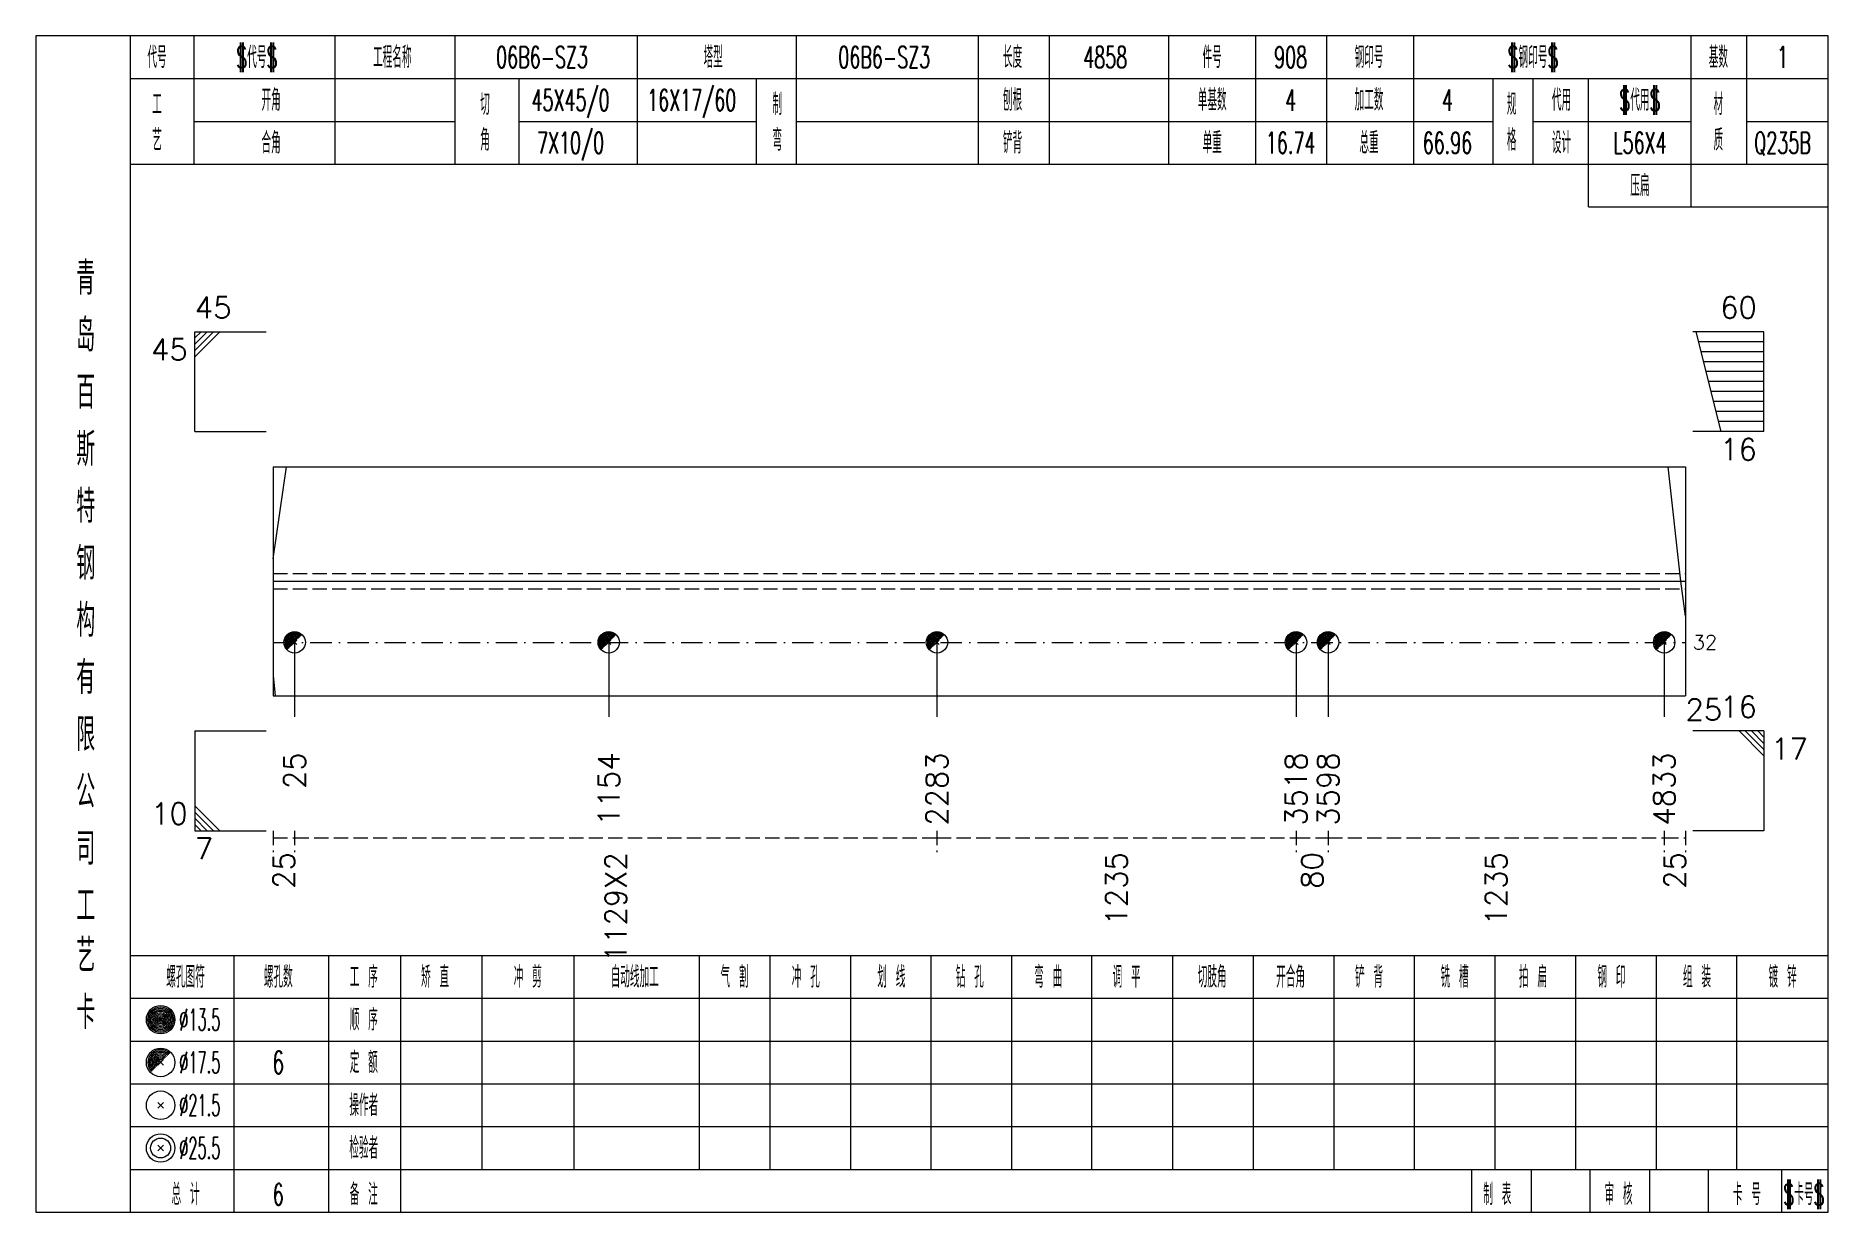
# Model space of a CAD drawing. Extents: x -533 to 8774, y 0 to 7979.
# Drawn here: x 4919.6 to 5171, y 1298.7 to 1463.7 of the extents above; entities that cross this region are included whole.
import ezdxf
from ezdxf.enums import TextEntityAlignment as Align

# ---------------------------------------------------------------- set-up
doc = ezdxf.new("R2010")
doc.units = 0
doc.header["$MEASUREMENT"] = 0
doc.linetypes.add('一点画线', pattern=[5.2, 3, -1, 0.2, -1])
doc.linetypes.add('虚线', pattern=[2.75, 2, -0.75])
doc.layers.get('0').update_dxf_attribs({"linetype": 'CONTINUOUS', "lineweight": 25})
for name, color, linetype, lineweight in [('1', 7, 'CONTINUOUS', 25), ('4', 7, 'CONTINUOUS', 25), ('5', 7, 'CONTINUOUS', 25)]:
    doc.layers.add(name, color=color, linetype=linetype, lineweight=lineweight)
doc.styles.get("Standard").update_dxf_attribs({"font": 'simplex.shx', "width": 0.7, "height": 3, "bigfont": 'gbhzfs.shx'})

msp = doc.modelspace()

# ---------------------------------------------------------------- texts
at = {"color": 7, "linetype": 'Continuous', "lineweight": 13}
msp.add_text('45', height=3, dxfattribs=at).set_placement((4941.9, 1423.2), align=Align.BOTTOM_LEFT)
for s, p in [('60', (5161, 1423.2)), ('16', (5161, 1367.2)), ('10', (4940.9, 1352.2))]:
    msp.add_text(s, height=3, dxfattribs=at).set_placement(p, align=Align.BOTTOM_RIGHT)
for s, p in [('45', (4940.9, 1421.2)), ('16', (5161, 1407.2))]:
    msp.add_text(s, height=3, dxfattribs=at).set_placement(p, align=Align.TOP_RIGHT)
msp.add_text('32', height=2, dxfattribs=at).set_placement((5152, 1378.63), align=Align.MIDDLE_LEFT)
for s, p in [('17', (5163, 1365.2)), ('7', (4941.9, 1351.2))]:
    msp.add_text(s, height=3, dxfattribs=at).set_placement(p, align=Align.TOP_LEFT)
at = {"color": 8, "linetype": 'Continuous', "lineweight": 9}
for s, p in [('25', (4954.4, 1349.2)), ('1129X2', (5000.95, 1349.2)), ('1235', (5071.18, 1349.2)), ('80', (5098.61, 1349.2)), ('1235', (5124.43, 1349.2)), ('25', (5149.5, 1349.2))]:
    msp.add_text(s, height=3, rotation=90, dxfattribs=at).set_placement(p, align=Align.MIDDLE_RIGHT)
at = {"layer": '1', "color": 7, "linetype": 'Continuous', "lineweight": 13}
msp.add_text('25', height=3, dxfattribs=at).set_placement((5151, 1369.2), align=Align.MIDDLE_LEFT)
for s, p in [('25', (4955.9, 1363.2)), ('1154', (4999.96, 1363.2)), ('2283', (5046, 1363.2)), ('3518', (5096.36, 1363.2)), ('3598', (5100.86, 1363.2)), ('4833', (5148, 1363.2))]:
    msp.add_text(s, height=3, rotation=90, dxfattribs=at).set_placement(p, align=Align.MIDDLE_RIGHT)
at = {"layer": '4', "color": 1, "linetype": 'Continuous', "lineweight": 13}
for s, height, width, p in [('代号', 3, 0.6, (4936.6, 1460.7)), ('$代号$', 3, 0.6, (4950.6, 1460.7)), ('工程名称', 3, 0.6, (4969.6, 1460.7)), ('06B6-SZ3', 3, 0.6, (4990.6, 1460.7)), ('塔型', 3, 0.6, (5014.6, 1460.7)), ('06B6-SZ3', 3, 0.6, (5038.6, 1460.7)), ('长度', 3, 0.6, (5056.6, 1460.7)), ('4858', 3, 0.6, (5069.6, 1460.7)), ('件号', 3, 0.6, (5084.6, 1460.7)), ('908', 3, 0.6, (5095.6, 1460.7)), ('钢印号', 3, 0.6, (5106.6, 1460.7)), ('$钢印号$', 3, 0.6, (5129.6, 1460.7)), ('基数', 3, 0.6, (5155.6, 1460.7)), ('1', 3, 0.6, (5164.6, 1460.7)), ('开角', 3, 0.6, (4952.6, 1454.7)), ('切', 3, 0.6, (4982.6, 1454.1)), ('45X45/0', 3, 0.6, (4994.6, 1454.7)), ('16X17/60', 3, 0.6, (5011.6, 1454.7)), ('制', 3, 0.6, (5023.6, 1454.1)), ('刨根', 3, 0.6, (5056.6, 1454.7)), ('单基数', 3, 0.6, (5084.6, 1454.7)), ('4', 3, 0.6, (5095.6, 1454.7)), ('加工数', 3, 0.6, (5106.6, 1454.7)), ('4', 3, 0.6, (5117.6, 1454.7)), ('规', 3, 0.6, (5126.6, 1454.1)), ('代用', 3, 0.6, (5133.6, 1454.7)), ('$代用$', 3, 0.6, (5144.6, 1454.7)), ('材', 3, 0.6, (5155.6, 1454.1)), ('工', 3, 0.6, (4936.6, 1454.1)), ('艺', 3, 0.6, (4936.6, 1449.1)), ('角', 3, 0.6, (4982.6, 1449.1)), ('7X10/0', 3, 0.6, (4994.6, 1448.7)), ('弯', 3, 0.6, (5023.6, 1449.1)), ('格', 3, 0.6, (5126.6, 1449.1)), ('质', 3, 0.6, (5155.6, 1449.1)), ('合角', 3, 0.6, (4952.6, 1448.7)), ('铲背', 3, 0.6, (5056.6, 1448.7)), ('单重', 3, 0.6, (5084.6, 1448.7)), ('16.74', 3, 0.6, (5095.6, 1448.7)), ('总重', 3, 0.6, (5106.6, 1448.7)), ('66.96', 3, 0.6, (5117.6, 1448.7)), ('设计', 3, 0.6, (5133.6, 1448.7)), ('L56X4', 3, 0.6, (5144.6, 1448.7)), ('Q235B', 3, 0.6, (5164.6, 1448.7)), ('压扁', 3, 0.6, (5144.6, 1442.7)), ('青', 4.6, 0.8, (4926.6, 1429.7)), ('岛', 4.6, 0.8, (4926.6, 1421.7)), ('百', 4.6, 0.8, (4926.6, 1413.7)), ('斯', 4.6, 0.8, (4926.6, 1405.7)), ('特', 4.6, 0.8, (4926.6, 1397.7)), ('钢', 4.6, 0.8, (4926.6, 1389.7)), ('构', 4.6, 0.8, (4926.6, 1381.7)), ('有', 4.6, 0.8, (4926.6, 1373.7)), ('限', 4.6, 0.8, (4926.6, 1365.7)), ('公', 4.6, 0.8, (4926.6, 1357.7)), ('司', 4.6, 0.8, (4926.6, 1349.7)), ('工', 4.6, 0.8, (4926.6, 1341.7)), ('艺', 4.6, 0.8, (4926.6, 1334.7)), ('螺孔图符', 3, 0.6, (4940.6, 1331.7)), ('螺孔数', 3, 0.6, (4953.6, 1331.7)), ('工 序', 3, 0.6, (4965.6, 1331.7)), ('矫 直', 3, 0.6, (4975.6, 1331.7)), ('冲 剪', 3, 0.6, (4988.6, 1331.7)), ('自动线加工', 3, 0.6, (5003.6, 1331.7)), ('气 割', 3, 0.6, (5017.6, 1331.7)), ('冲 孔', 3, 0.6, (5027.6, 1331.7)), ('划 线', 3, 0.6, (5039.6, 1331.7)), ('钻 孔', 3, 0.6, (5050.6, 1331.7)), ('弯 曲', 3, 0.6, (5061.6, 1331.7)), ('调 平', 3, 0.6, (5072.6, 1331.7)), ('切肢角', 3, 0.6, (5084.6, 1331.7)), ('开合角', 3, 0.6, (5095.6, 1331.7)), ('铲 背', 3, 0.6, (5106.6, 1331.7)), ('铣 槽', 3, 0.6, (5118.6, 1331.7)), ('拍 扁', 3, 0.6, (5129.6, 1331.7)), ('钢 印', 3, 0.6, (5140.6, 1331.7)), ('组 装', 3, 0.6, (5152.6, 1331.7)), ('镀 锌', 3, 0.6, (5164.6, 1331.7)), ('卡', 4.6, 0.8, (4926.6, 1326.7)), ('顺 序', 3, 0.6, (4965.6, 1325.7)), ('%%C13.5', 3, 0.5, (4942.6, 1325.7)), ('%%C17.5', 3, 0.5, (4942.6, 1319.7)), ('6', 3.2, 0.6, (4953.6, 1319.7)), ('定 额', 3, 0.6, (4965.6, 1319.7)), ('%%C21.5', 3, 0.5, (4942.6, 1313.7)), ('操作者', 3, 0.6, (4965.6, 1313.7)), ('%%C25.5', 3, 0.5, (4942.6, 1307.7)), ('检验者', 3, 0.6, (4965.6, 1307.7)), ('总 计', 3, 0.6, (4940.6, 1301.2)), ('6', 3, 0.6, (4953.6, 1301.2)), ('备 注', 3, 0.6, (4965.6, 1301.2)), ('制 表', 3, 0.6, (5124.6, 1301.2)), ('审 核', 3, 0.6, (5141.6, 1301.2)), ('卡 号', 3, 0.6, (5159.6, 1301.2)), ('$卡号$', 3, 0.6, (5167.6, 1301.2))]:
    msp.add_text(s, height=height, dxfattribs=dict(at, width=width)).set_placement(p, align=Align.MIDDLE_CENTER)

# ---------------------------------------------------------------- blocks, each defined once
blk = doc.blocks.new('孔17.5')
at = {"layer": '5', "color": 7, "linetype": 'Continuous', "lineweight": 0}
for p, q in [((-0.2, -0.2), (0.2, 0.2)), ((-0.2, 0.2), (0.2, -0.2))]:
    blk.add_line(p, q, dxfattribs=at)
at = {"layer": '5', "color": 7, "linetype": 'Continuous', "lineweight": 13}
blk.add_circle((0, 0), 1, dxfattribs=at)
for radius in [0.9, 0.8, 0.7, 0.6, 0.5, 0.4, 0.3, 0.2, 0.1]:
    blk.add_arc((0, 0), radius, 45, 225, dxfattribs=at)

# ---------------------------------------------------------------- linework, layer by layer
at = {"color": 7, "linetype": 'Continuous', "lineweight": 13}
for p, q in [((4941.9, 1422.2), (4951.9, 1422.2)), ((4941.9, 1408.2), (4941.9, 1422.2)), ((4942.78, 1422.2), (4941.9, 1421.33)), ((4943.65, 1422.2), (4941.9, 1420.45)), ((4944.53, 1422.2), (4941.9, 1419.58)), ((4945.4, 1422.2), (4941.9, 1418.7)), ((5162, 1422.2), (5152, 1422.2)), ((5156, 1408.2), (5152.5, 1422.2)), ((5162, 1420.8), (5152.85, 1420.8)), ((5162, 1408.2), (5162, 1422.2)), ((5162, 1419.4), (5153.2, 1419.4)), ((5162, 1418), (5153.55, 1418)), ((5162, 1416.6), (5153.9, 1416.6)), ((5162, 1415.2), (5154.25, 1415.2)), ((5162, 1413.8), (5154.6, 1413.8)), ((5162, 1412.4), (5154.95, 1412.4)), ((5162, 1411), (5155.3, 1411)), ((4941.9, 1408.2), (4951.9, 1408.2)), ((5162, 1408.2), (5152, 1408.2)), ((5162, 1409.6), (5155.65, 1409.6)), ((4952.9, 1390.36), (4954.74, 1403.27)), ((5150.35, 1387.2), (5148.55, 1403.27)), ((5151, 1382.32), (5150.35, 1387.2)), ((4955.9, 1378.63), (4955.9, 1368.2)), ((4999.96, 1378.63), (4999.96, 1368.2)), ((5046, 1378.63), (5046, 1368.2)), ((5096.36, 1378.63), (5096.36, 1368.2)), ((5100.86, 1378.63), (5100.86, 1368.2)), ((5148, 1378.63), (5148, 1368.2)), ((4952.9, 1374), (4953.19, 1371.13)), ((4941.9, 1366.2), (4951.9, 1366.2)), ((4941.9, 1366.2), (4941.9, 1352.2)), ((5162, 1366.2), (5152, 1366.2)), ((5158.5, 1366.2), (5162, 1362.7)), ((5159.38, 1366.2), (5162, 1363.58)), ((5160.25, 1366.2), (5162, 1364.45)), ((5161.12, 1366.2), (5162, 1365.33)), ((5162, 1366.2), (5162, 1352.2)), ((4945.4, 1352.2), (4941.9, 1355.7)), ((4944.53, 1352.2), (4941.9, 1354.83)), ((4943.65, 1352.2), (4941.9, 1353.95)), ((4942.78, 1352.2), (4941.9, 1353.08)), ((4941.9, 1352.2), (4951.9, 1352.2)), ((5162, 1352.2), (5152, 1352.2))]:
    msp.add_line(p, q, dxfattribs=at)
at = {"color": 7, "linetype": 'Continuous', "lineweight": 18}
for p, q in [((4952.9, 1403.27), (4952.9, 1371.13)), ((4952.9, 1403.27), (5151, 1403.27)), ((5151, 1403.27), (5151, 1371.13)), ((4952.9, 1387.2), (5151, 1387.2))]:
    msp.add_line(p, q, dxfattribs=at)
at = {"color": 1, "linetype": '虚线', "lineweight": 18}
for p, q in [((4952.9, 1388.27), (5151, 1388.27)), ((4952.9, 1386.13), (5151, 1386.13))]:
    msp.add_line(p, q, dxfattribs=at)
at = {"color": 3, "linetype": '一点画线', "lineweight": 13}
msp.add_line((4952.9, 1378.63), (5151, 1378.63), dxfattribs=at)
at = {"color": 8, "linetype": '虚线', "lineweight": 9}
for p, q in [((4952.9, 1352.2), (4952.9, 1349.2)), ((4952.9, 1351.2), (4955.9, 1351.2)), ((4955.9, 1352.2), (4955.9, 1349.2)), ((4955.9, 1352.2), (4955.9, 1349.2)), ((4955.9, 1351.2), (5046, 1351.2)), ((5046, 1352.2), (5046, 1349.2)), ((5046, 1352.2), (5046, 1349.2)), ((5046, 1351.2), (5096.36, 1351.2)), ((5096.36, 1352.2), (5096.36, 1349.2)), ((5096.36, 1352.2), (5096.36, 1349.2)), ((5096.36, 1351.2), (5100.86, 1351.2)), ((5100.86, 1352.2), (5100.86, 1349.2)), ((5100.86, 1352.2), (5100.86, 1349.2)), ((5100.86, 1351.2), (5148, 1351.2)), ((5148, 1352.2), (5148, 1349.2)), ((5148, 1352.2), (5148, 1349.2)), ((5148, 1351.2), (5151, 1351.2)), ((5151, 1352.2), (5151, 1349.2))]:
    msp.add_line(p, q, dxfattribs=at)
at = {"layer": '1', "color": 7, "linetype": 'Continuous', "lineweight": 18}
msp.add_line((4952.9, 1371.13), (5151, 1371.13), dxfattribs=at)
at = {"layer": '4', "color": 1, "linetype": 'Continuous', "lineweight": 18}
for p, q in [((4932.9, 1298.7), (4932.9, 1463.7)), ((4941.8, 1445.7), (4941.8, 1463.7)), ((4961.6, 1445.7), (4961.6, 1463.7)), ((4978.4, 1445.7), (4978.4, 1463.7)), ((5004, 1445.7), (5004, 1463.7)), ((5026.3, 1445.7), (5026.3, 1463.7)), ((5051.8, 1445.7), (5051.8, 1463.7)), ((5061.8, 1445.7), (5061.8, 1463.7)), ((5078.5, 1445.7), (5078.5, 1463.7)), ((5090.7, 1445.7), (5090.7, 1463.7)), ((5100.7, 1445.7), (5100.7, 1463.7)), ((5112.9, 1445.7), (5112.9, 1463.7)), ((5151.8, 1439.7), (5151.8, 1463.7)), ((5159.6, 1445.7), (5159.6, 1463.7)), ((4932.9, 1457.7), (5171, 1457.7)), ((4987.4, 1445.7), (4987.4, 1457.7)), ((5020.7, 1445.7), (5020.7, 1457.7)), ((5124, 1445.7), (5124, 1457.7)), ((5129.6, 1445.7), (5129.6, 1457.7)), ((5137.4, 1439.7), (5137.4, 1457.7)), ((4941.8, 1451.7), (4978.4, 1451.7)), ((4987.4, 1451.7), (5020.7, 1451.7)), ((5026.3, 1451.7), (5124, 1451.7)), ((5129.6, 1451.7), (5151.8, 1451.7)), ((5159.6, 1451.7), (5171, 1451.7)), ((4932.9, 1445.7), (5171, 1445.7)), ((5137.4, 1439.7), (5171, 1439.7)), ((4932.9, 1334.7), (5171, 1334.7)), ((4947.4, 1298.7), (4947.4, 1334.7)), ((4960.7, 1298.7), (4960.7, 1334.7)), ((4970.8, 1298.7), (4970.8, 1334.7)), ((4982.2, 1304.7), (4982.2, 1334.7)), ((4995.1, 1304.7), (4995.1, 1334.7)), ((5012.7, 1304.7), (5012.7, 1334.7)), ((5022.6, 1304.7), (5022.6, 1334.7)), ((5033.9, 1304.7), (5033.9, 1334.7)), ((5045.2, 1304.7), (5045.2, 1334.7)), ((5056.5, 1304.7), (5056.5, 1334.7)), ((5067.7, 1304.7), (5067.7, 1334.7)), ((5079.1, 1304.7), (5079.1, 1334.7)), ((5090.4, 1304.7), (5090.4, 1334.7)), ((5101.7, 1304.7), (5101.7, 1334.7)), ((5113, 1304.7), (5113, 1334.7)), ((5124.3, 1304.7), (5124.3, 1334.7)), ((5135.6, 1304.7), (5135.6, 1334.7)), ((5146.9, 1304.7), (5146.9, 1334.7)), ((5158.2, 1304.7), (5158.2, 1334.7)), ((4932.9, 1328.7), (5171, 1328.7)), ((4932.9, 1322.7), (5171, 1322.7)), ((4932.9, 1316.7), (5171, 1316.7)), ((4932.9, 1310.7), (5171, 1310.7)), ((4932.9, 1304.7), (5171, 1304.7)), ((5121, 1298.7), (5121, 1304.7)), ((5129.4, 1298.7), (5129.4, 1304.7)), ((5137.6, 1298.7), (5137.6, 1304.7)), ((5146, 1298.7), (5146, 1304.7)), ((5154.2, 1298.7), (5154.2, 1304.7)), ((5164.5, 1298.7), (5164.5, 1304.7))]:
    msp.add_line(p, q, dxfattribs=at)
at = {"layer": '4', "color": 7, "linetype": 'Continuous', "lineweight": 13}
for p, q in [((4936.9, 1325.5), (4937.3, 1325.9)), ((4937.3, 1325.5), (4936.9, 1325.9)), ((4936.7, 1313.3), (4937.5, 1314.1)), ((4937.5, 1313.3), (4936.7, 1314.1)), ((4936.7, 1307.3), (4937.5, 1308.1)), ((4937.5, 1307.3), (4936.7, 1308.1))]:
    msp.add_line(p, q, dxfattribs=at)
at = {"layer": '4', "color": 7, "linetype": 'Continuous', "lineweight": 0}
for p, q in [((4936.7, 1319.3), (4937.5, 1320.1)), ((4936.7, 1320.1), (4937.5, 1319.3))]:
    msp.add_line(p, q, dxfattribs=at)
at = {"layer": '4', "color": 1, "linetype": 'Continuous', "lineweight": 18}
msp.add_lwpolyline([(4919.6, 1463.7), (4919.6, 1298.7), (5171, 1298.7), (5171, 1463.7)], close=True, dxfattribs=at)
at = {"layer": '4', "color": 7, "linetype": 'Continuous', "lineweight": 13}
for centre, radius in [((4937.1, 1325.7), 2), ((4937.1, 1325.7), 1.8), ((4937.1, 1325.7), 1.6), ((4937.1, 1325.7), 1.4), ((4937.1, 1325.7), 1.2), ((4937.1, 1325.7), 1), ((4937.1, 1325.7), 0.8), ((4937.1, 1325.7), 0.6), ((4937.1, 1325.7), 0.4), ((4937.1, 1325.7), 0.2), ((4937.1, 1319.7), 2), ((4937.1, 1313.7), 2), ((4937.1, 1307.7), 2), ((4937.1, 1307.7), 1.4)]:
    msp.add_circle(centre, radius, dxfattribs=at)
for radius in [1.8, 1.6, 1.4, 1.2, 1, 0.8, 0.6, 0.4, 0.2]:
    msp.add_arc((4937.1, 1319.7), radius, 45, 225, dxfattribs=at)

# ---------------------------------------------------------------- block references
at = {"layer": '1', "color": 7, "linetype": 'Continuous', "lineweight": 13, "xscale": 1.5, "yscale": 1.5, "zscale": 1.5}
for p in [(4955.9, 1378.63), (4999.96, 1378.63), (5046, 1378.63), (5096.36, 1378.63), (5100.86, 1378.63), (5148, 1378.63)]:
    msp.add_blockref('孔17.5', p, dxfattribs=at)

msp.set_redraw_order([(e.dxf.handle, doc.entitydb.next_handle()) for e in msp.query("TEXT MTEXT ATTDEF DIMENSION ARC_DIMENSION")])  # texts and dimensions are drawn at this point

doc.saveas('drawing.dxf')
